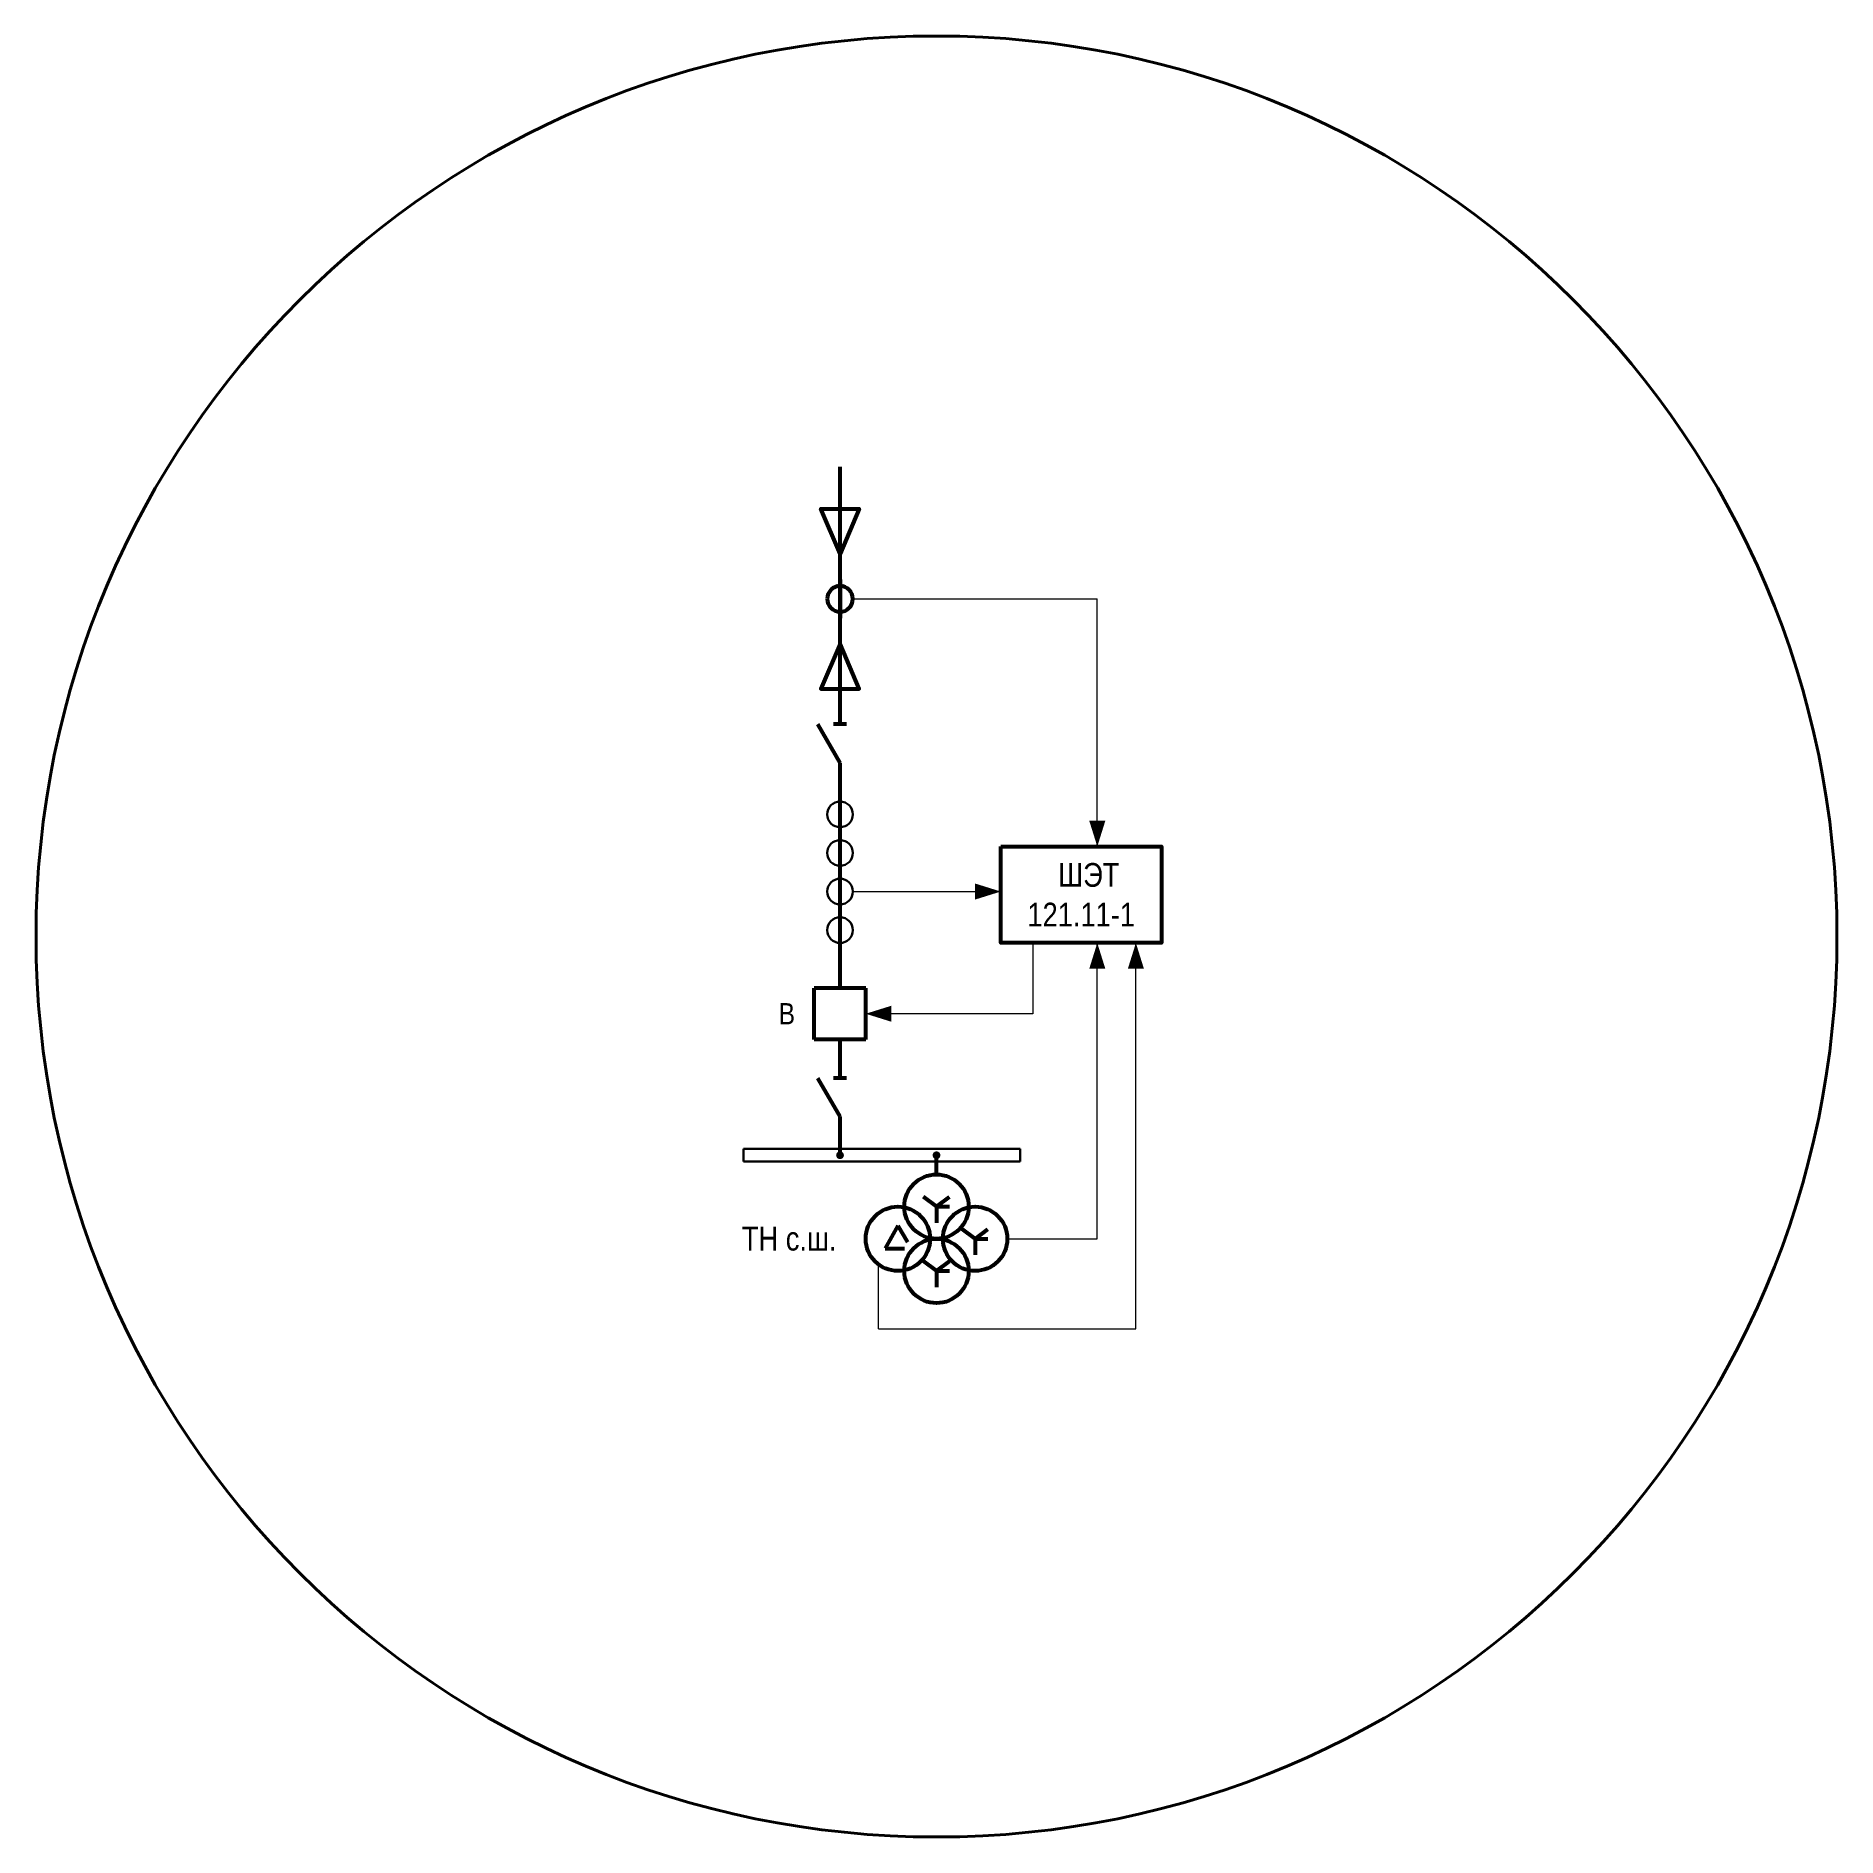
# Model space of a CAD drawing. Header units: millimetres. Extents: x 2179 to 12176, y -20554 to -12004.
# Drawn here: x 10410 to 10690, y -12284 to -12004 of the extents above; entities that cross this region are included whole.
import ezdxf
from ezdxf.enums import TextEntityAlignment as Align

# ---------------------------------------------------------------- set-up
doc = ezdxf.new("R2010")
doc.units = ezdxf.units.MM
for name, color, linetype, lineweight in [('Основная', 7, 'Continuous', 30), ('Толстая', 7, 'Continuous', 53), ('Тонкая', 7, 'Continuous', 13)]:
    doc.layers.add(name, color=color, linetype=linetype, lineweight=lineweight)
doc.layers.add('Рамка внешняя', color=8, linetype='Continuous', lineweight=40, plot=False)
doc.styles.add('Narrow', font='ARIALN.TTF')
doc.styles.add('Вывод', font='tahoma.ttf', dxfattribs={"height": 2.5})
doc.styles.add('Компонент', font='ARIALN.TTF', dxfattribs={"height": 3.5})

msp = doc.modelspace()

# ---------------------------------------------------------------- texts
at = {"layer": 'Основная', "style": 'Narrow'}
msp.add_text('В', height=3.3, dxfattribs=at).set_placement((10528, -12156.01), align=Align.MIDDLE_RIGHT)
at = {"layer": 'Основная', "char_height": 3.7, "attachment_point": 5, "style": 'Narrow'}
for s, insert, width in [('  ШЭТ 121.11-1', (10572.5, -12137.51), 25), (' ТН с.ш.', (10526.5, -12191), 49)]:
    msp.add_mtext(s, dxfattribs=dict(at, insert=insert, width=width))

# ---------------------------------------------------------------- blocks, each defined once
blk = doc.blocks.new('*U66')
at = {"color": 0}
for p, q in [((0, 0), (-8, 0)), ((-8, -8), (-8, 0)), ((0, -8), (0, 0)), ((0, -8), (-8, -8))]:
    blk.add_line(p, q, dxfattribs=at)
at = {"layer": 'Основная', "style": 'Компонент'}
blk.add_attdef('ОУ', text='', height=3.5, dxfattribs=at).set_placement((-15, -3), align=Align.MIDDLE_CENTER)
blk = doc.blocks.new('*U60')
at = {"color": 0}
blk.add_line((0, 0), (6, 3.43), dxfattribs=at)
blk = doc.blocks.new('*U52')
at = {"color": 0}
blk.add_line((0, -1), (0, 1), dxfattribs=at)
blk = doc.blocks.new('*U74')
at = {"color": 0}
for p, q in [((0, 3), (0, 9)), ((0, -9), (0, -3))]:
    blk.add_line(p, q, dxfattribs=at)
at = {"color": 0, "ltscale": 0.25, "rotation": 89.99999999999999}
for name, p in [('*U60', (0, -3)), ('*U52', (0, 3))]:
    blk.add_blockref(name, p, dxfattribs=at)
at = {"layer": 'Основная'}
for tag, height, style, p in [('В1', 2.5, 'Вывод', (2, 7)), ('ОУ', 3.5, 'Компонент', (-12, 0)), ('В2', 2.5, 'Вывод', (2, -7))]:
    blk.add_attdef(tag, text='', height=height, dxfattribs=dict(at, style=style)).set_placement(p, align=Align.MIDDLE_CENTER)
blk = doc.blocks.new('*U135')
at = {"ltscale": 0.25}
blk.add_circle((0, 0), 2, dxfattribs=at)
at = {"layer": 'Основная', "color": 0, "lineweight": -2}
blk.add_line((0, -3), (0, 3), dxfattribs=at)
at = {"layer": 'Основная', "style": 'Компонент'}
blk.add_attdef('ОУ', text='', height=3.5, dxfattribs=at).set_placement((-6, 0), align=Align.MIDDLE_CENTER)
blk = doc.blocks.new('*U156')
at = {"color": 0}
for p, q in [((0, 3), (0, 9)), ((0, -9), (0, -3))]:
    blk.add_line(p, q, dxfattribs=at)
at = {"color": 0, "ltscale": 0.25, "rotation": 89.99999999999999}
for name, p in [('*U60', (0, -3)), ('*U52', (0, 3))]:
    blk.add_blockref(name, p, dxfattribs=at)
at = {"layer": 'Основная'}
for tag, height, style, p in [('В1', 2.5, 'Вывод', (2, 7)), ('ОУ', 3.5, 'Компонент', (-12, 0)), ('В2', 2.5, 'Вывод', (2, -7))]:
    blk.add_attdef(tag, text='', height=height, dxfattribs=dict(at, style=style)).set_placement(p, align=Align.MIDDLE_CENTER)
blk = doc.blocks.new('*U155')
at = {"color": 0, "lineweight": -2}
for p, q in [((0, 0), (43, 0)), ((0, -2), (0, 0)), ((43, -2), (43, 0)), ((0, -2), (43, -2))]:
    blk.add_line(p, q, dxfattribs=at)
at = {"layer": 'Основная', "style": 'Компонент'}
blk.add_attdef('ОШ', text='', height=3.5, dxfattribs=at).set_placement((6, 4), align=Align.MIDDLE_CENTER)
blk = doc.blocks.new('*U69')
at = {"ltscale": 0.25}
blk.add_circle((0, 0), 2, dxfattribs=at)
at = {"layer": 'Основная', "color": 0, "lineweight": -2}
blk.add_line((0, -3), (0, 3), dxfattribs=at)
at = {"layer": 'Основная', "style": 'Компонент'}
blk.add_attdef('ОУ', text='', height=3.5, dxfattribs=at).set_placement((-6, 0), align=Align.MIDDLE_CENTER)
blk = doc.blocks.new('*U137')
at = {"color": 0, "ltscale": 0.35}
for p, q in [((0, 2), (-2, -1.5)), ((0, 2), (1.5, -0.5)), ((-2, -1.5), (1, -1.5))]:
    blk.add_line(p, q, dxfattribs=at)
blk.add_circle((0, 0), 5, dxfattribs=at)
at = {"ltscale": 0.35, "style": 'Компонент'}
blk.add_attdef('ОУ', text='', height=3.5, dxfattribs=at).set_placement((-3, 10), align=Align.MIDDLE_CENTER)
blk = doc.blocks.new('*U138')
at = {"color": 0, "ltscale": 0.35}
for q in [(-2, 1.5), (2, 1.5), (2, 0), (0, -2.5)]:
    blk.add_line((0, 0), q, dxfattribs=at)
blk.add_circle((0, 0), 5, dxfattribs=at)
at = {"ltscale": 0.35, "style": 'Компонент'}
blk.add_attdef('ОУ', text='', height=3.5, dxfattribs=at).set_placement((0, 8), align=Align.MIDDLE_CENTER)

# ---------------------------------------------------------------- linework, layer by layer
at = {"layer": 'Основная', "ltscale": 0.25, "const_width": 0.6}
for points in [[(10534.7, -12178.01, 1), (10535.3, -12178.01, 1)], [(10549.7, -12178.01, 1), (10550.3, -12178.01, 1)]]:
    msp.add_lwpolyline(points, format="xyb", close=True, dxfattribs=at)
at = {"layer": 'Рамка внешняя'}
msp.add_circle((10550, -12144), 140, dxfattribs=at)
at = {"layer": 'Толстая'}
msp.add_line((10535, -12105.01), (10535, -12092.51), dxfattribs=at)
for points in [[(10535, -12110.51), (10535, -12071)], [(10535, -12084.51), (10532, -12077.51), (10538, -12077.51), (10535, -12084.51)], [(10535, -12098.51), (10532, -12105.51), (10538, -12105.51), (10535, -12098.51)], [(10535, -12152.01), (10535, -12123.01)], [(10550, -12181), (10550, -12178)], [(10550, -12181.01), (10550, -12178.01)], [(10550, -12181), (10550, -12178.5)]]:
    msp.add_lwpolyline(points, dxfattribs=at)
msp.add_lwpolyline([(10560, -12130.01), (10585, -12130.01), (10585, -12145.01), (10560, -12145.01)], close=True, dxfattribs=at)
at = {"layer": 'Тонкая'}
for p, q in [((10537, -12091.51), (10575, -12091.51)), ((10575, -12130.01), (10575, -12091.51)), ((10561, -12191), (10575, -12191)), ((10541, -12205), (10581, -12205))]:
    msp.add_line(p, q, dxfattribs=at)
for points in [[(10575, -12130.01, 0, 2.5, 0), (10575, -12126.01, 0, 0, 0)], [(10560, -12137.01, 0, 2.5, 0), (10556, -12137.01, 0, 0, 0)], [(10575, -12145.01, 0, 2.5, 0), (10575, -12149.01, 0, 0, 0)], [(10581, -12145.01, 0, 2.5, 0), (10581, -12149.01, 0, 0, 0)], [(10539, -12156.01, 0, 2.5, 0), (10543, -12156.01, 0, 0, 0)]]:
    msp.add_lwpolyline(points, format="xyseb", dxfattribs=at)
for points in [[(10537, -12137.01), (10560, -12137.01)], [(10565, -12145.01), (10565, -12156.01), (10539, -12156.01)], [(10575, -12191), (10575, -12145)], [(10581, -12205), (10581, -12145)], [(10541, -12205), (10541, -12195)]]:
    msp.add_lwpolyline(points, dxfattribs=at)

# ---------------------------------------------------------------- block references
at = {"layer": 'Основная', "ltscale": 0.25}
for name, p in [('*U135', (10535, -12125.01)), ('*U135', (10535, -12131.01)), ('*U135', (10535, -12137.01)), ('*U135', (10535, -12143.01)), ('*U155', (10520, -12177))]:
    msp.add_blockref(name, p, dxfattribs=at)
at = {"layer": 'Толстая', "ltscale": 0.25, "xscale": -1, "rotation": 180}
msp.add_blockref('*U69', (10535, -12091.51), dxfattribs=at)
at = {"layer": 'Толстая', "ltscale": 0.25}
for name, p in [('*U74', (10535, -12114.01)), ('*U66', (10539, -12152.01)), ('*U156', (10535, -12169.01))]:
    msp.add_blockref(name, p, dxfattribs=at)
at = {"layer": 'Толстая', "ltscale": 0.35}
for name, p in [('*U138', (10550, -12186)), ('*U137', (10544, -12191)), ('*U138', (10556, -12191)), ('*U138', (10550, -12196))]:
    msp.add_blockref(name, p, dxfattribs=at)

msp.set_redraw_order([(e.dxf.handle, doc.entitydb.next_handle()) for e in msp.query("TEXT MTEXT ATTDEF DIMENSION ARC_DIMENSION")])  # texts and dimensions are drawn at this point

doc.saveas('drawing.dxf')
